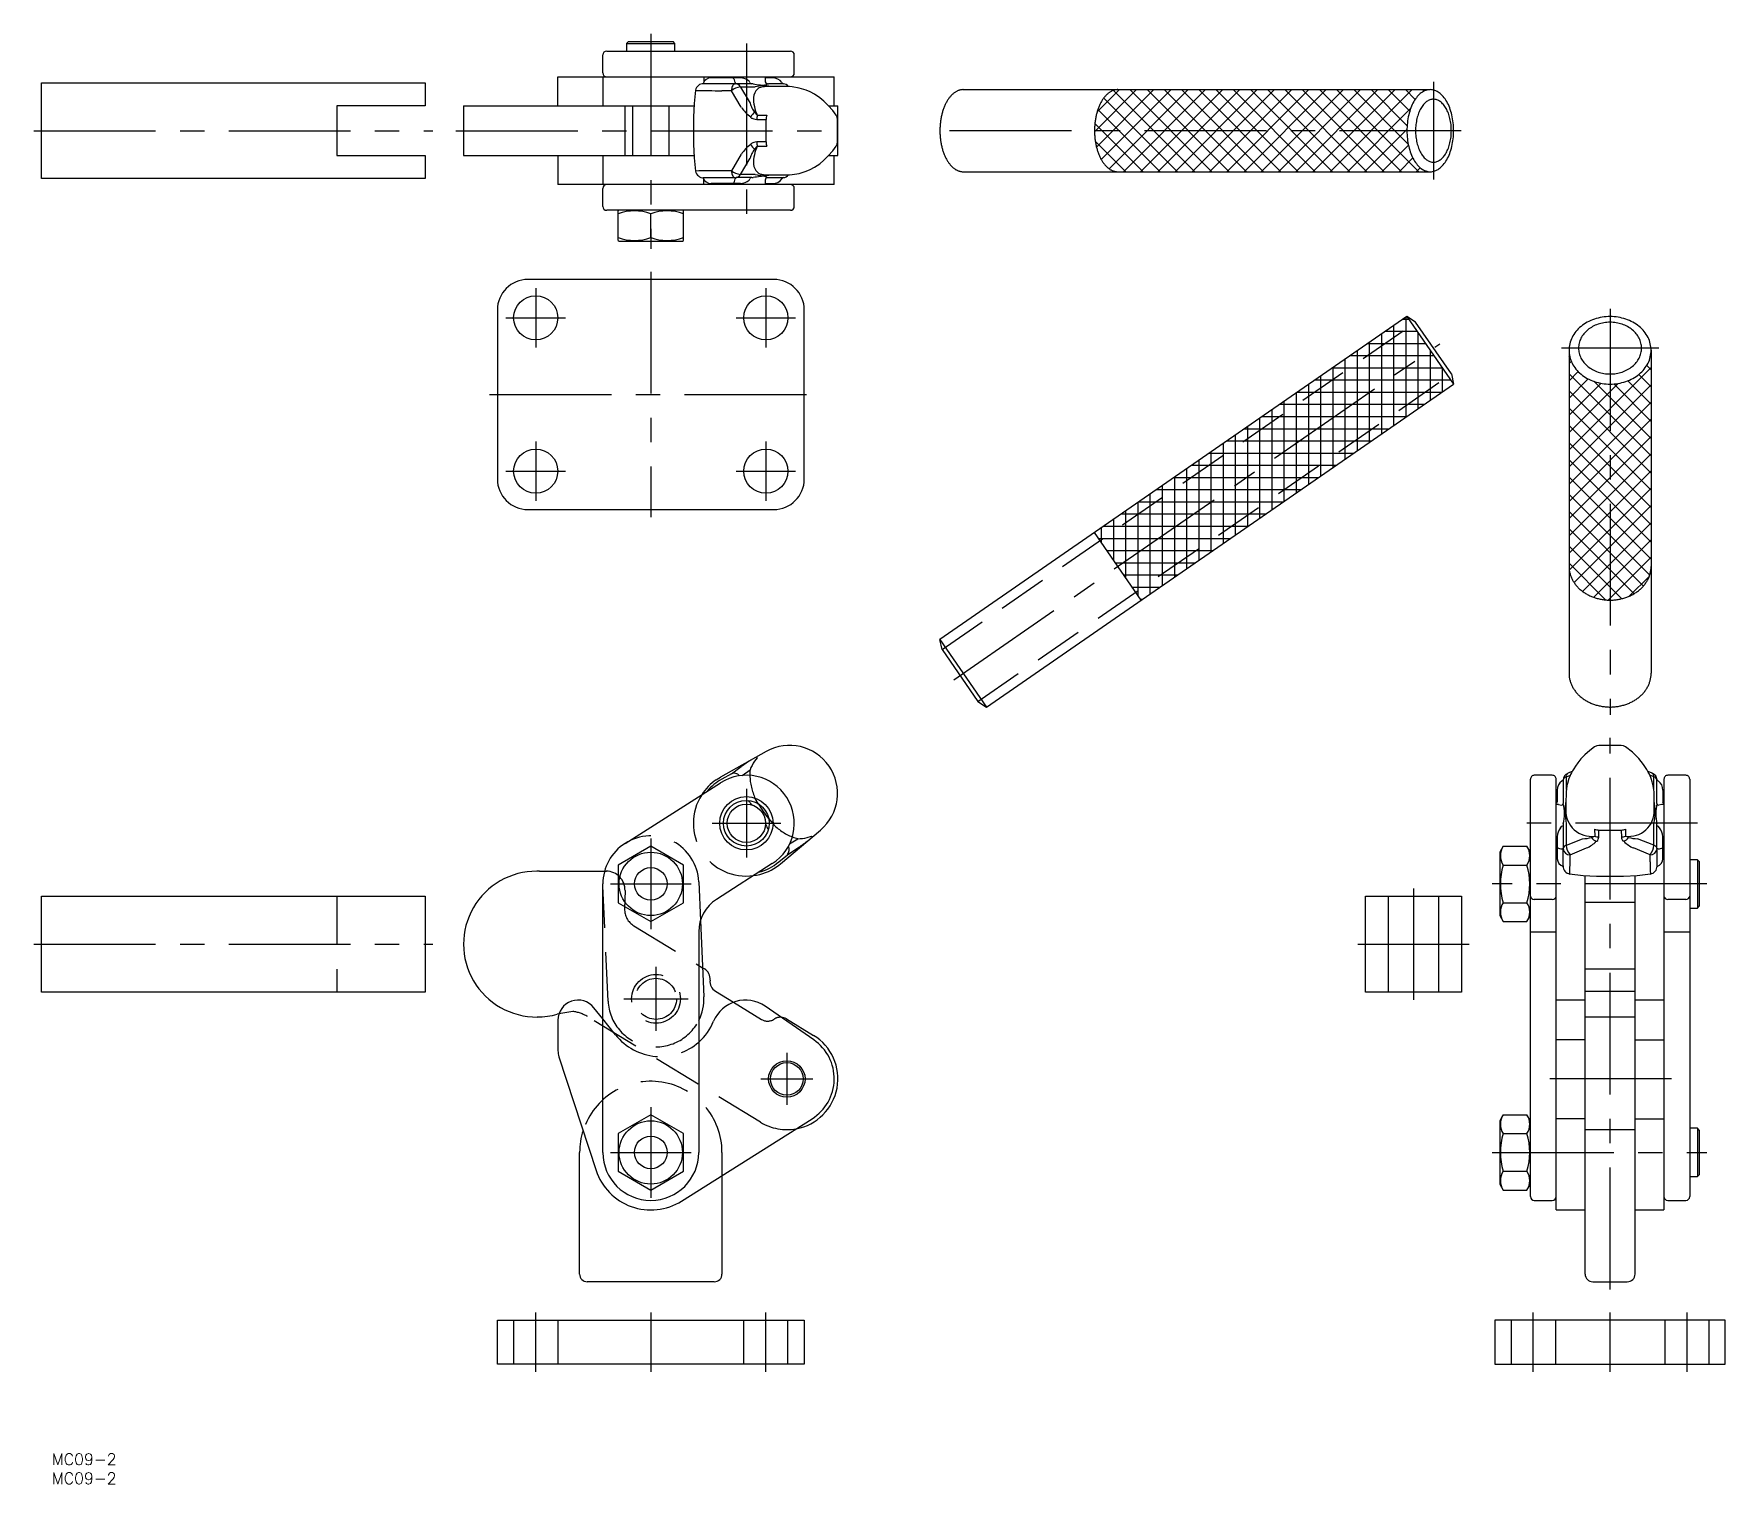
# Model space of a CAD drawing. Extents: x -161 to 280, y -53 to 325.
import ezdxf

# ---------------------------------------------------------------- set-up
doc = ezdxf.new("R2010")
doc.units = 0
doc.linetypes.add('CENTER', pattern=[50.8, 31.75, -6.35, 6.35, -6.35])
doc.linetypes.add('DASHED', pattern=[19.05, 12.7, -6.35])
doc.layers.get('0').update_dxf_attribs({"linetype": 'CONTINUOUS'})
doc.layers.add('CENTER', color=1, linetype='CENTER')
doc.styles.get("Standard").update_dxf_attribs({"font": 'txt.shx', "height": 3, "bigfont": 'bigfont.shx'})

msp = doc.modelspace()

# ---------------------------------------------------------------- texts
at = {"color": 7, "linetype": 'CONTINUOUS'}
for p in [(-156.09, -47.76), (-156.09, -52.76)]:
    msp.add_text('MC09-2', height=3, dxfattribs=at).set_placement(p)

# ---------------------------------------------------------------- linework, layer by layer
at = {"color": 7, "linetype": 'CONTINUOUS'}
for p, q in [((-5.8, 323.25), (-6.3, 322.75)), ((-6.3, 322.75), (6.3, 322.75)), ((-6.3, 322.75), (-6.3, 320.75)), ((-5.8, 323.25), (5.8, 323.25)), ((6.3, 322.75), (5.8, 323.25)), ((6.3, 320.75), (6.3, 322.75)), ((-12.5, 315.05), (-12.5, 319.75)), ((-11.5, 320.75), (36.4, 320.75)), ((37.4, 315.05), (37.4, 319.75)), ((-24.2, 314.05), (47.8, 314.05)), ((-24.2, 306.5), (-24.2, 314.05)), ((-12.5, 314.05), (-12.5, 306.5)), ((13.84, 314.05), (13.84, 312.73)), ((23.34, 313.75), (15.71, 313.75)), ((29.9, 312.68), (29.9, 314.05)), ((31.72, 313.75), (29.9, 313.75)), ((47.8, 306.5), (47.8, 314.05)), ((-158.8, 312.5), (-58.8, 312.5)), ((-158.8, 287.5), (-158.8, 312.5)), ((-58.8, 312.5), (-58.8, 306.5)), ((21.98, 312.25), (13.62, 312.25)), ((21.01, 310.42), (18.48, 310.42)), ((23.59, 306.11), (21.01, 310.42)), ((22.13, 312.24), (22.24, 312.23)), ((26.33, 312.23), (22.24, 312.23)), ((27.23, 311.39), (23.33, 311.39)), ((23.33, 311.39), (25.86, 307.15)), ((30.45, 312.23), (30.66, 312.23)), ((34.54, 312.23), (30.66, 312.23)), ((81.43, 310.7), (203.14, 310.7)), ((-58.8, 306.5), (-81.8, 306.5)), ((-81.8, 306.5), (-81.8, 293.5)), ((-48.8, 306.5), (11.24, 306.5)), ((-48.8, 306.5), (-48.8, 293.5)), ((-6.72, 293.5), (-6.72, 306.5)), ((-4.76, 306.5), (-4.76, 293.5)), ((4.76, 293.5), (4.76, 306.5)), ((27.75, 304.01), (27.02, 304.81)), ((46.35, 306.5), (48.75, 306.5)), ((48.75, 293.5), (48.75, 306.5)), ((11.1, 303.5), (11.1, 296.5)), ((26.08, 303.4), (26.09, 303.6)), ((27.6, 302.94), (30.07, 302.93)), ((27.75, 304.01), (30.24, 304.02)), ((30.07, 297.07), (30.07, 302.93)), ((48.67, 297.09), (48.67, 302.91)), ((26.08, 296.6), (26.09, 296.4)), ((27.75, 295.99), (27.02, 295.19)), ((30.07, 297.07), (27.6, 297.06)), ((27.75, 295.99), (30.24, 295.98)), ((-81.8, 293.5), (-58.8, 293.5)), ((-58.8, 293.5), (-58.8, 287.5)), ((-48.8, 293.5), (11.24, 293.5)), ((-24.2, 293.5), (-24.2, 285.95)), ((-12.5, 293.5), (-12.5, 285.95)), ((23.59, 293.89), (21.01, 289.58)), ((23.33, 288.61), (25.86, 292.85)), ((46.35, 293.5), (48.75, 293.5)), ((47.8, 285.95), (47.8, 293.5)), ((-58.8, 287.5), (-158.8, 287.5)), ((21.98, 287.75), (13.61, 287.75)), ((13.84, 285.95), (13.84, 287.27)), ((21.01, 289.58), (18.48, 289.58)), ((22.13, 287.76), (22.24, 287.77)), ((26.33, 287.77), (22.24, 287.77)), ((27.23, 288.61), (23.33, 288.61)), ((29.9, 285.95), (29.9, 287.32)), ((30.45, 287.77), (30.66, 287.77)), ((30.66, 287.77), (34.54, 287.77)), ((81.43, 289.3), (203.14, 289.3)), ((47.8, 285.95), (-24.2, 285.95)), ((-12.5, 280.25), (-12.5, 284.95)), ((23.34, 286.25), (15.71, 286.25)), ((29.9, 286.25), (31.72, 286.25)), ((37.4, 280.25), (37.4, 284.95)), ((36.4, 279.25), (-11.5, 279.25)), ((-8.25, 279.25), (-8.5, 279.11)), ((-8.5, 271.39), (-8.5, 279.11)), ((0, 272.15), (0, 278.35)), ((8.5, 279.11), (8.25, 279.25)), ((8.5, 271.39), (8.5, 279.11)), ((-8.5, 271.39), (-8.25, 271.25)), ((-8.25, 271.25), (8.25, 271.25)), ((8.25, 271.25), (8.5, 271.39)), ((32, 261.25), (-32, 261.25)), ((-40, 253.25), (-40, 209.25)), ((40, 209.25), (40, 253.25)), ((197.06, 251.56), (75.34, 167.39)), ((199.31, 250.08), (197.06, 251.56)), ((197.06, 251.56), (209.23, 233.96)), ((208.64, 236.59), (199.31, 250.08)), ((239.3, 242.76), (239.3, 158.59)), ((260.7, 242.76), (260.7, 158.59)), ((87.52, 149.79), (209.23, 233.96)), ((208.64, 236.59), (209.23, 233.96)), ((-32, 201.25), (32, 201.25)), ((127.81, 177.66), (115.64, 195.26)), ((75.94, 164.76), (75.34, 167.39)), ((75.34, 167.39), (87.52, 149.79)), ((75.94, 164.76), (85.26, 151.27)), ((85.26, 151.27), (87.52, 149.79)), ((30.07, 138.2), (18.16, 131.54)), ((252.89, 139.79), (247.11, 139.79)), ((21.01, 132.4), (18.48, 130.98)), ((21.01, 132.4), (23.59, 134.29)), ((23.82, 131.95), (25.86, 133.45)), ((26.08, 135.97), (26.09, 135.97)), ((27.75, 136.55), (27.02, 135.65)), ((240.11, 133), (238.99, 132.51)), ((261.01, 132.51), (259.89, 133)), ((-6.7, 114.25), (18.2, 130.05)), ((17.05, 130.85), (17.7, 131.27)), ((17.7, 131.27), (18.16, 131.54)), ((229.25, 22.2), (229.25, 130.97)), ((234.95, 132), (230.25, 132)), ((235.95, 18.7), (235.95, 130.97)), ((236.25, 128.11), (236.25, 125.29)), ((237.77, 130.81), (237.77, 124.89)), ((238.61, 131.6), (239.65, 132.06)), ((238.61, 128.33), (238.61, 131.6)), ((261.39, 131.6), (260.35, 132.06)), ((261.39, 128.33), (261.39, 131.6)), ((262.23, 124.89), (262.23, 130.81)), ((263.75, 128.11), (263.75, 125.29)), ((264.05, 130.97), (264.05, 18.7)), ((269.75, 132), (265.05, 132)), ((270.75, 130.97), (270.75, 22.2)), ((25.8, 124.97), (25.49, 125.42)), ((25.8, 124.97), (26.02, 124.67)), ((28.09, 124.47), (27.23, 125.96)), ((236.25, 125.29), (236.23, 125.12)), ((236.54, 124.36), (237.3, 124.21)), ((263.46, 124.36), (262.7, 124.21)), ((263.75, 125.29), (263.77, 125.12)), ((30.65, 120.75), (31.77, 119.4)), ((238.61, 113.77), (238.61, 119.4)), ((261.39, 113.77), (261.39, 119.4)), ((30.13, 118.72), (30.34, 118.41)), ((30.65, 117.97), (30.34, 118.41)), ((33.79, 108.95), (44.22, 117.73)), ((36.17, 114.1), (38.29, 115.47)), ((40.76, 115.78), (41.86, 116.15)), ((236.25, 116), (236.25, 110.26)), ((237.11, 118.3), (237.47, 118.72)), ((237.77, 118.94), (237.77, 112.94)), ((238.61, 113.77), (242.85, 115.47)), ((245.19, 115.78), (245.99, 116.15)), ((245.98, 117.99), (245.99, 116.15)), ((246.4, 114.8), (246.6, 114.79)), ((247.06, 115.91), (247.07, 117.73)), ((247.07, 117.73), (252.93, 117.73)), ((252.93, 117.73), (252.94, 115.91)), ((253.6, 114.8), (253.4, 114.79)), ((254.02, 117.99), (254.01, 116.15)), ((254.81, 115.78), (254.01, 116.15)), ((261.39, 113.77), (257.15, 115.47)), ((262.23, 112.94), (262.23, 118.94)), ((262.89, 118.3), (262.53, 118.72)), ((263.75, 110.26), (263.75, 116)), ((0, 113.51), (-8.5, 108.61)), ((8.5, 108.61), (0, 113.51)), ((33.38, 109.44), (35.6, 111.31)), ((35.6, 111.31), (38.28, 113.05)), ((222.15, 113.51), (221.25, 111.95)), ((221.25, 111.95), (221.25, 95.45)), ((222.15, 113.51), (228.35, 113.51)), ((229.25, 111.95), (228.35, 113.51)), ((237.75, 108.24), (237.75, 112.83)), ((239.58, 111.31), (243.89, 113.05)), ((239.58, 109.44), (239.58, 111.31)), ((260.42, 111.31), (256.11, 113.05)), ((260.42, 109.44), (260.42, 111.31)), ((262.25, 108.34), (262.25, 112.83)), ((-29.05, 107), (-12.04, 107.05)), ((-8.5, 108.61), (-8.5, 98.79)), ((8.5, 98.79), (8.5, 108.61)), ((31.65, 108.98), (17.1, 99.65)), ((32.75, 108.15), (33.37, 108.6)), ((33.37, 108.6), (33.79, 108.95)), ((222.15, 108.61), (228.35, 108.61)), ((243.5, 2), (243.5, 105.88)), ((256.5, 2), (256.5, 105.88)), ((272.75, 110), (270.75, 110)), ((272.75, 110), (272.75, 97.4)), ((273.25, 109.5), (272.75, 110)), ((273.25, 109.5), (273.25, 97.9)), ((-12.5, 33.7), (-12.5, 103.7)), ((246.5, 105.7), (253.5, 105.7)), ((-158.8, 100.5), (-58.8, 100.5)), ((-158.8, 75.5), (-158.8, 100.5)), ((-58.8, 100.5), (-58.8, 75.5)), ((-8.5, 98.79), (0, 93.89)), ((0, 93.89), (8.5, 98.79)), ((186.25, 75.5), (186.25, 100.5)), ((186.25, 100.5), (211.25, 100.5)), ((192.25, 75.5), (192.25, 100.5)), ((205.25, 100.5), (205.25, 75.5)), ((211.25, 100.5), (211.25, 75.5)), ((222.15, 98.79), (228.35, 98.79)), ((234.95, 99.65), (230.25, 99.65)), ((243.5, 98.94), (256.5, 98.94)), ((269.75, 99.65), (265.05, 99.65)), ((270.75, 97.4), (272.75, 97.4)), ((272.75, 97.4), (273.25, 97.9)), ((12.94, 94.17), (13.84, 74.29)), ((221.25, 95.45), (222.15, 93.89)), ((222.15, 93.89), (228.35, 93.89)), ((228.35, 93.89), (229.25, 95.45)), ((12.5, 91.23), (12.5, 33.7)), ((229.25, 91.23), (235.95, 91.23)), ((264.05, 91.23), (270.75, 91.23)), ((13.5, 81.84), (14.01, 81.53)), ((243.5, 81.53), (256.5, 81.53)), ((-58.8, 75.5), (-158.8, 75.5)), ((16.85, 75.7), (21.54, 72.84)), ((211.25, 75.5), (186.25, 75.5)), ((243.5, 75.7), (256.5, 75.7)), ((-12.5, 68.49), (-14.85, 71.43)), ((42.5, 63.02), (29.79, 71.8)), ((243.5, 73.4), (235.95, 73.4)), ((264.05, 73.4), (256.5, 73.4)), ((-23.94, 69.79), (-24.37, 69.71)), ((-24.2, 68.15), (-24.2, 60.2)), ((35.36, 68.51), (42.4, 64.21)), ((256.5, 68.95), (243.5, 68.95)), ((243.5, 63.02), (235.95, 63.02)), ((256.5, 63.02), (264.05, 63.02)), ((-23.95, 58.64), (-14.26, 29.03)), ((0, 43.51), (-8.5, 38.61)), ((8.5, 38.61), (0, 43.51)), ((8, 21.01), (42.06, 42.5)), ((222.15, 43.51), (221.25, 41.95)), ((221.25, 41.95), (221.25, 25.45)), ((222.15, 43.51), (228.35, 43.51)), ((229.25, 41.95), (228.35, 43.51)), ((243.5, 42.5), (235.95, 42.5)), ((256.5, 42.5), (264.05, 42.5)), ((272.75, 40), (270.75, 40)), ((272.75, 40), (272.75, 27.4)), ((273.25, 39.5), (272.75, 40)), ((-8.5, 38.61), (-8.5, 28.79)), ((8.5, 28.79), (8.5, 38.61)), ((222.15, 38.61), (228.35, 38.61)), ((243.5, 39.65), (256.5, 39.65)), ((273.25, 39.5), (273.25, 27.9)), ((-18.55, 2), (-18.55, 33.7)), ((-8.5, 28.79), (0, 23.89)), ((0, 23.89), (8.5, 28.79)), ((18.55, 27.67), (18.55, 2)), ((222.15, 28.79), (228.35, 28.79)), ((270.75, 27.4), (272.75, 27.4)), ((272.75, 27.4), (273.25, 27.9)), ((221.25, 25.45), (222.15, 23.89)), ((222.15, 23.89), (228.35, 23.89)), ((228.35, 23.89), (229.25, 25.45)), ((230.25, 21.2), (234.95, 21.2)), ((235.95, 18.7), (243.5, 18.7)), ((256.5, 18.7), (264.05, 18.7)), ((265.05, 21.2), (269.75, 21.2)), ((16.55, 0), (-16.55, 0)), ((245.5, 0), (254.5, 0)), ((-40, -10), (40, -10)), ((-40, -21.5), (-40, -10)), ((40, -10), (40, -21.5)), ((220, -10), (220, -21.5)), ((280, -10), (220, -10)), ((280, -21.5), (280, -10)), ((40, -21.5), (-40, -21.5)), ((220, -21.5), (280, -21.5))]:
    msp.add_line(p, q, dxfattribs=at)
at = {"color": 3, "linetype": 'CONTINUOUS'}
for p, q in [((115.64, 299.74), (126.6, 310.7)), ((116.14, 295.75), (131.09, 310.7)), ((116.31, 304.9), (122.11, 310.7)), ((117.38, 292.5), (135.59, 310.7)), ((119.45, 290.08), (140.08, 310.7)), ((141.75, 289.3), (120.55, 310.5)), ((123.17, 289.3), (144.57, 310.7)), ((146.24, 289.3), (124.84, 310.7)), ((127.66, 289.3), (149.06, 310.7)), ((150.73, 289.3), (129.33, 310.7)), ((132.15, 289.3), (153.55, 310.7)), ((155.22, 289.3), (133.82, 310.7)), ((136.64, 289.3), (158.04, 310.7)), ((159.71, 289.3), (138.31, 310.7)), ((141.13, 289.3), (162.53, 310.7)), ((164.2, 289.3), (142.8, 310.7)), ((145.62, 289.3), (167.02, 310.7)), ((168.69, 289.3), (147.29, 310.7)), ((150.11, 289.3), (171.51, 310.7)), ((173.18, 289.3), (151.78, 310.7)), ((154.6, 289.3), (176, 310.7)), ((177.67, 289.3), (156.27, 310.7)), ((159.09, 289.3), (180.49, 310.7)), ((182.16, 289.3), (160.76, 310.7)), ((163.58, 289.3), (184.98, 310.7)), ((186.65, 289.3), (165.25, 310.7)), ((168.07, 289.3), (189.47, 310.7)), ((191.14, 289.3), (169.74, 310.7)), ((172.56, 289.3), (193.96, 310.7)), ((195.63, 289.3), (174.23, 310.7)), ((177.05, 289.3), (198.45, 310.7)), ((200.12, 289.3), (178.72, 310.7)), ((197.39, 296.53), (183.21, 310.7)), ((197.1, 301.3), (187.7, 310.7)), ((197.79, 305.1), (192.19, 310.7)), ((199.21, 308.17), (196.68, 310.7)), ((201.55, 310.33), (201.17, 310.7)), ((202.93, 310.69), (202.94, 310.7)), ((132.77, 289.3), (116.52, 305.55)), ((137.26, 289.3), (118.04, 308.52)), ((181.54, 289.3), (198.02, 305.79)), ((128.28, 289.3), (115.73, 301.85)), ((186.03, 289.3), (197.06, 300.33)), ((123.79, 289.3), (115.84, 297.25)), ((190.52, 289.3), (197.45, 296.23)), ((195.01, 289.3), (198.6, 292.89)), ((199.5, 289.3), (200.53, 290.33)), ((196.85, 225.4), (196.85, 251.42)), ((190.5, 221.01), (190.5, 247.03)), ((199.76, 247.65), (191.4, 247.65)), ((193.67, 223.2), (193.67, 249.22)), ((197.57, 250.82), (195.99, 250.82)), ((200.02, 227.6), (200.02, 247.27)), ((184.15, 216.62), (184.15, 242.64)), ((201.96, 244.47), (186.81, 244.47)), ((187.32, 218.81), (187.32, 244.83)), ((203.2, 229.79), (203.2, 242.68)), ((260.7, 242.74), (260.7, 242.74)), ((206.35, 238.12), (177.63, 238.12)), ((177.8, 212.23), (177.8, 238.24)), ((180.97, 214.42), (180.97, 240.44)), ((204.15, 241.3), (182.22, 241.3)), ((206.37, 231.99), (206.37, 238.09)), ((239.54, 240.9), (239.3, 241.14)), ((239.3, 239.3), (239.89, 239.89)), ((239.3, 216.85), (260.7, 238.25)), ((260.7, 237.7), (259.57, 238.83)), ((260.7, 242.19), (260.68, 242.21)), ((171.45, 207.83), (171.45, 233.85)), ((208.54, 234.95), (173.04, 234.95)), ((174.62, 210.03), (174.62, 236.05)), ((239.3, 234.81), (241.7, 237.21)), ((260.7, 215.25), (239.3, 236.65)), ((239.3, 230.32), (244.3, 235.32)), ((239.3, 225.83), (247.65, 234.18)), ((239.3, 221.34), (252.09, 234.13)), ((239.3, 212.36), (260.7, 233.76)), ((260.7, 219.74), (245.77, 234.68)), ((260.7, 224.23), (250.94, 233.99)), ((260.7, 228.72), (254.61, 234.82)), ((260.7, 233.21), (257.46, 236.45)), ((165.1, 203.44), (165.1, 229.46)), ((168.27, 205.64), (168.27, 231.66)), ((206.07, 231.77), (168.44, 231.77)), ((260.7, 210.76), (239.3, 232.16)), ((239.3, 207.87), (260.7, 229.27)), ((158.75, 199.05), (158.75, 225.07)), ((196.89, 225.42), (159.26, 225.42)), ((161.92, 201.25), (161.92, 227.27)), ((201.48, 228.6), (163.85, 228.6)), ((260.7, 206.27), (239.3, 227.67)), ((152.4, 194.66), (152.4, 220.68)), ((192.3, 222.25), (154.67, 222.25)), ((155.57, 196.86), (155.57, 222.88)), ((239.3, 203.38), (260.7, 224.78)), ((260.7, 201.78), (239.3, 223.18)), ((146.05, 190.27), (146.05, 216.29)), ((149.22, 192.47), (149.22, 218.48)), ((187.7, 219.07), (150.08, 219.07)), ((239.3, 198.89), (260.7, 220.29)), ((260.7, 197.29), (239.3, 218.69)), ((139.7, 185.88), (139.7, 211.9)), ((178.52, 212.72), (140.9, 212.72)), ((142.87, 188.07), (142.87, 214.09)), ((183.11, 215.9), (145.49, 215.9)), ((239.3, 194.4), (260.7, 215.8)), ((260.7, 192.8), (239.3, 214.2)), ((133.35, 181.49), (133.35, 207.51)), ((173.93, 209.55), (136.31, 209.55)), ((136.53, 183.68), (136.53, 209.7)), ((239.3, 189.91), (260.7, 211.31)), ((260.7, 188.31), (239.3, 209.71)), ((127, 178.83), (127, 203.11)), ((164.75, 203.2), (127.12, 203.2)), ((130.17, 179.29), (130.17, 205.31)), ((169.34, 206.37), (131.71, 206.37)), ((260.34, 184.19), (239.3, 205.22)), ((239.37, 185.48), (260.7, 206.82)), ((120.65, 188.01), (120.65, 198.72)), ((160.16, 200.02), (122.53, 200.02)), ((123.83, 183.42), (123.83, 200.92)), ((258.7, 181.33), (239.3, 200.73)), ((240.61, 182.24), (260.7, 202.33)), ((117.47, 192.6), (117.47, 196.53)), ((155.57, 196.85), (117.94, 196.85)), ((256.24, 179.31), (239.3, 196.24)), ((242.81, 179.94), (260.7, 197.84)), ((150.97, 193.67), (116.73, 193.67)), ((146.38, 190.5), (118.93, 190.5)), ((253.03, 178.02), (239.3, 191.75)), ((245.74, 178.39), (260.7, 193.35)), ((141.79, 187.32), (121.12, 187.32)), ((248.85, 177.71), (239.3, 187.26)), ((249.51, 177.67), (260.7, 188.86)), ((137.2, 184.15), (123.32, 184.15)), ((132.61, 180.97), (125.52, 180.97)), ((255.02, 178.68), (260.24, 183.91)), ((128.02, 177.8), (127.71, 177.8))]:
    msp.add_line(p, q, dxfattribs=at)
at = {"color": 3, "linetype": 'DASHED'}
for p, q in [((75.94, 164.76), (199.31, 250.08)), ((85.26, 151.27), (208.64, 236.59)), ((-12.04, 107.05), (-11.59, 107.05)), ((-12.49, 103.14), (-12.5, 103.7)), ((-11.14, 73.17), (-12.49, 103.14)), ((-6.72, 101.93), (-6.83, 97.17)), ((12.49, 104.26), (12.94, 94.17)), ((-81.8, 100.5), (-81.8, 75.5)), ((-4.44, 92.78), (13.5, 81.84)), ((21.54, 72.84), (28.88, 68.36)), ((-20.33, 70.46), (-23.94, 69.79)), ((28.6, 41.59), (-16.49, 69.09)), ((-9.18, 64.33), (-12.5, 68.49)), ((18.55, 33.7), (18.55, 27.67)), ((-35.75, -10), (-35.75, -21.5)), ((-24.25, -10), (-24.25, -21.5)), ((24.25, -21.5), (24.25, -10)), ((35.75, -21.5), (35.75, -10)), ((224.25, -10), (224.25, -21.5)), ((235.75, -10), (235.75, -21.5)), ((264.25, -10), (264.25, -21.5)), ((275.75, -10), (275.75, -21.5))]:
    msp.add_line(p, q, dxfattribs=at)
msp.add_line((40.73, 114.8), (40.73, 114.79))
at = {"color": 7, "linetype": 'CONTINUOUS', "flags": 128}
for points in [[(11.65, 310.58), (11.27, 307.05), (11.1, 303.5)], [(48.3, 304.03), (47.45, 305.23), (46.26, 306.59), (45.08, 307.72), (44.01, 308.6), (42.7, 309.48), (41.57, 310.09), (40.46, 310.58), (38.7, 311.12), (36.83, 311.44), (36.17, 311.48), (35.31, 311.5), (34.24, 311.5), (32.96, 311.5), (31.48, 311.5), (29.76, 311.5)], [(29.9, 312.7), (29.91, 312.61), (29.91, 312.58)], [(48.67, 302.91), (48.58, 303.49), (48.33, 304.03)], [(11.1, 296.5), (11.27, 292.95), (11.65, 289.42)], [(29.76, 288.5), (31.48, 288.5), (32.96, 288.5), (34.24, 288.5), (35.31, 288.5), (36.17, 288.52), (36.83, 288.56), (38.7, 288.88), (40.46, 289.42), (41.57, 289.91), (42.7, 290.52), (44.01, 291.4), (45.08, 292.28), (46.26, 293.41), (47.45, 294.77), (48.3, 295.97)], [(48.33, 295.97), (48.58, 296.51), (48.67, 297.09)], [(29.91, 287.42), (29.91, 287.39), (29.9, 287.3)], [(245.96, 139.41), (244.73, 138.49), (243.45, 137.35), (242.4, 136.25), (241.58, 135.26), (240.96, 134.4), (240.52, 133.71), (240.18, 133.12), (239.93, 132.66), (239.7, 132.18), (239.48, 131.68), (239.28, 131.16), (238.88, 129.88), (238.81, 129.57), (238.74, 129.26), (238.62, 128.48), (238.56, 127.66), (238.53, 126.68), (238.51, 125.57), (238.5, 124.3), (238.5, 122.95)], [(247.11, 139.79), (246.51, 139.7), (245.97, 139.43)], [(254.03, 139.43), (253.49, 139.7), (252.89, 139.79)], [(261.5, 122.86), (261.5, 123.86), (261.5, 124.73), (261.5, 125.49), (261.5, 126.13), (261.5, 126.67), (261.49, 127.09), (261.48, 127.32), (261.47, 127.58), (261.41, 128.28), (261.26, 129.23), (261, 130.31), (260.71, 131.19), (260.43, 131.89), (260.24, 132.3), (259.97, 132.85), (259.58, 133.55), (258.73, 134.84), (257.5, 136.36), (255.84, 138.01), (254.04, 139.4)], [(236.23, 125.12), (236.04, 124.71), (235.95, 124.64)], [(264.05, 124.67), (263.89, 124.84), (263.77, 125.12)], [(239.42, 106.28), (242.95, 105.92), (246.5, 105.7)], [(253.5, 105.7), (257.05, 105.92), (260.58, 106.28)]]:
    msp.add_lwpolyline(points, dxfattribs=at)
at = {"color": 7, "linetype": 'CONTINUOUS'}
for points in [[(81.43, 310.7, 0), (81.28, 310.7, 0), (81.13, 310.69, 0), (80.98, 310.67, 0), (80.83, 310.65, 0), (80.69, 310.62, 0), (80.54, 310.58, 0), (80.39, 310.54, 0), (80.24, 310.49, 0), (80.1, 310.44, 0), (79.95, 310.38, 0), (79.81, 310.31, 0), (79.66, 310.24, 0), (79.52, 310.16, 0), (79.38, 310.07, 0), (79.24, 309.98, 0), (79.1, 309.89, 0), (78.96, 309.78, 0), (78.83, 309.67, 0), (78.69, 309.56, 0), (78.56, 309.44, 0), (78.43, 309.31, 0), (78.3, 309.18, 0), (78.17, 309.04, 0), (78.05, 308.9, 0), (77.93, 308.75, 0), (77.81, 308.59, 0), (77.69, 308.44, 0), (77.57, 308.27, 0), (77.46, 308.1, 0), (77.34, 307.93, 0), (77.23, 307.75, 0), (77.13, 307.57, 0), (77.02, 307.38, 0), (76.92, 307.19, 0), (76.82, 306.99, 0), (76.73, 306.79, 0), (76.63, 306.58, 0), (76.54, 306.37, 0), (76.46, 306.16, 0), (76.37, 305.94, 0), (76.29, 305.72, 0), (76.21, 305.5, 0), (76.14, 305.27, 0), (76.06, 305.04, 0), (75.99, 304.81, 0), (75.93, 304.57, 0), (75.87, 304.34, 0), (75.81, 304.1, 0), (75.75, 303.85, 0), (75.7, 303.61, 0), (75.65, 303.36, 0), (75.61, 303.11, 0), (75.57, 302.85, 0), (75.53, 302.6, 0), (75.49, 302.34, 0), (75.46, 302.09, 0), (75.43, 301.83, 0), (75.41, 301.57, 0), (75.39, 301.31, 0), (75.37, 301.05, 0), (75.36, 300.79, 0), (75.35, 300.52, 0), (75.35, 300.26, 0), (75.34, 300, 0), (75.35, 299.74, 0), (75.35, 299.48, 0), (75.36, 299.21, 0), (75.37, 298.95, 0), (75.39, 298.69, 0), (75.41, 298.43, 0), (75.43, 298.17, 0), (75.46, 297.91, 0), (75.49, 297.66, 0), (75.53, 297.4, 0), (75.57, 297.15, 0), (75.61, 296.89, 0), (75.65, 296.64, 0), (75.7, 296.39, 0), (75.75, 296.15, 0), (75.81, 295.9, 0), (75.87, 295.66, 0), (75.93, 295.43, 0), (75.99, 295.19, 0), (76.06, 294.96, 0), (76.14, 294.73, 0), (76.21, 294.5, 0), (76.29, 294.28, 0), (76.37, 294.06, 0), (76.46, 293.84, 0), (76.54, 293.63, 0), (76.63, 293.42, 0), (76.73, 293.21, 0), (76.82, 293.01, 0), (76.92, 292.81, 0), (77.02, 292.62, 0), (77.13, 292.43, 0), (77.23, 292.25, 0), (77.34, 292.07, 0), (77.46, 291.9, 0), (77.57, 291.73, 0), (77.69, 291.56, 0), (77.81, 291.41, 0), (77.93, 291.25, 0), (78.05, 291.1, 0), (78.17, 290.96, 0), (78.3, 290.82, 0), (78.43, 290.69, 0), (78.56, 290.56, 0), (78.69, 290.44, 0), (78.83, 290.33, 0), (78.96, 290.22, 0), (79.1, 290.11, 0), (79.24, 290.02, 0), (79.38, 289.93, 0), (79.52, 289.84, 0), (79.66, 289.76, 0), (79.81, 289.69, 0), (79.95, 289.62, 0), (80.1, 289.56, 0), (80.24, 289.51, 0), (80.39, 289.46, 0), (80.54, 289.42, 0), (80.69, 289.38, 0), (80.83, 289.35, 0), (80.98, 289.33, 0), (81.13, 289.31, 0), (81.28, 289.3, 0), (81.43, 289.3, 0)], [(121.72, 310.7, 0), (121.58, 310.7, 0), (121.43, 310.69, 0), (121.28, 310.67, 0), (121.13, 310.65, 0), (120.98, 310.62, 0), (120.83, 310.58, 0), (120.68, 310.54, 0), (120.54, 310.49, 0), (120.39, 310.44, 0), (120.25, 310.38, 0), (120.1, 310.31, 0), (119.96, 310.24, 0), (119.82, 310.16, 0), (119.67, 310.07, 0), (119.53, 309.98, 0), (119.4, 309.89, 0), (119.26, 309.78, 0), (119.12, 309.67, 0), (118.99, 309.56, 0), (118.86, 309.44, 0), (118.72, 309.31, 0), (118.6, 309.18, 0), (118.47, 309.04, 0), (118.34, 308.9, 0), (118.22, 308.75, 0), (118.1, 308.59, 0), (117.98, 308.44, 0), (117.86, 308.27, 0), (117.75, 308.1, 0), (117.64, 307.93, 0), (117.53, 307.75, 0), (117.42, 307.57, 0), (117.32, 307.38, 0), (117.22, 307.19, 0), (117.12, 306.99, 0), (117.02, 306.79, 0), (116.93, 306.58, 0), (116.84, 306.37, 0), (116.75, 306.16, 0), (116.66, 305.94, 0), (116.58, 305.72, 0), (116.5, 305.5, 0), (116.43, 305.27, 0), (116.36, 305.04, 0), (116.29, 304.81, 0), (116.22, 304.57, 0), (116.16, 304.34, 0), (116.1, 304.1, 0), (116.05, 303.85, 0), (116, 303.61, 0), (115.95, 303.36, 0), (115.9, 303.11, 0), (115.86, 302.85, 0), (115.82, 302.6, 0), (115.79, 302.34, 0), (115.76, 302.09, 0), (115.73, 301.83, 0), (115.7, 301.57, 0), (115.69, 301.31, 0), (115.67, 301.05, 0), (115.66, 300.79, 0), (115.65, 300.52, 0), (115.64, 300.26, 0), (115.64, 300, 0), (115.64, 299.74, 0), (115.65, 299.48, 0), (115.66, 299.21, 0), (115.67, 298.95, 0), (115.69, 298.69, 0), (115.7, 298.43, 0), (115.73, 298.17, 0), (115.76, 297.91, 0), (115.79, 297.66, 0), (115.82, 297.4, 0), (115.86, 297.15, 0), (115.9, 296.89, 0), (115.95, 296.64, 0), (116, 296.39, 0), (116.05, 296.15, 0), (116.1, 295.9, 0), (116.16, 295.66, 0), (116.22, 295.43, 0), (116.29, 295.19, 0), (116.36, 294.96, 0), (116.43, 294.73, 0), (116.5, 294.5, 0), (116.58, 294.28, 0), (116.66, 294.06, 0), (116.75, 293.84, 0), (116.84, 293.63, 0), (116.93, 293.42, 0), (117.02, 293.21, 0), (117.12, 293.01, 0), (117.22, 292.81, 0), (117.32, 292.62, 0), (117.42, 292.43, 0), (117.53, 292.25, 0), (117.64, 292.07, 0), (117.75, 291.9, 0), (117.86, 291.73, 0), (117.98, 291.56, 0), (118.1, 291.41, 0), (118.22, 291.25, 0), (118.34, 291.1, 0), (118.47, 290.96, 0), (118.6, 290.82, 0), (118.72, 290.69, 0), (118.86, 290.56, 0), (118.99, 290.44, 0), (119.12, 290.33, 0), (119.26, 290.22, 0), (119.4, 290.11, 0), (119.53, 290.02, 0), (119.67, 289.93, 0), (119.82, 289.84, 0), (119.96, 289.76, 0), (120.1, 289.69, 0), (120.25, 289.62, 0), (120.39, 289.56, 0), (120.54, 289.51, 0), (120.68, 289.46, 0), (120.83, 289.42, 0), (120.98, 289.38, 0), (121.13, 289.35, 0), (121.28, 289.33, 0), (121.43, 289.31, 0), (121.58, 289.3, 0), (121.72, 289.3, 0)], [(203.14, 310.7, 0), (202.84, 310.69, 0), (202.55, 310.65, 0), (202.25, 310.58, 0), (201.96, 310.49, 0), (201.66, 310.38, 0), (201.38, 310.24, 0), (201.09, 310.07, 0), (200.81, 309.89, 0), (200.54, 309.67, 0), (200.27, 309.44, 0), (200.01, 309.18, 0), (199.76, 308.9, 0), (199.52, 308.59, 0), (199.28, 308.27, 0), (199.06, 307.93, 0), (198.84, 307.57, 0), (198.63, 307.19, 0), (198.44, 306.79, 0), (198.25, 306.37, 0), (198.08, 305.94, 0), (197.92, 305.5, 0), (197.78, 305.04, 0), (197.64, 304.57, 0), (197.52, 304.1, 0), (197.41, 303.61, 0), (197.32, 303.11, 0), (197.24, 302.6, 0), (197.17, 302.09, 0), (197.12, 301.57, 0), (197.09, 301.05, 0), (197.06, 300.52, 0), (197.06, 300, 0), (197.06, 299.48, 0), (197.09, 298.95, 0), (197.12, 298.43, 0), (197.17, 297.91, 0), (197.24, 297.4, 0), (197.32, 296.89, 0), (197.41, 296.39, 0), (197.52, 295.9, 0), (197.64, 295.43, 0), (197.78, 294.96, 0), (197.92, 294.5, 0), (198.08, 294.06, 0), (198.25, 293.63, 0), (198.44, 293.21, 0), (198.63, 292.81, 0), (198.84, 292.43, 0), (199.06, 292.07, 0), (199.28, 291.73, 0), (199.52, 291.41, 0), (199.76, 291.1, 0), (200.01, 290.82, 0), (200.27, 290.56, 0), (200.54, 290.33, 0), (200.81, 290.11, 0), (201.09, 289.93, 0), (201.38, 289.76, 0), (201.66, 289.62, 0), (201.96, 289.51, 0), (202.25, 289.42, 0), (202.55, 289.35, 0), (202.84, 289.31, 0), (203.14, 289.3, 0), (203.44, 289.31, 0), (203.74, 289.35, 0), (204.04, 289.42, 0), (204.33, 289.51, 0), (204.62, 289.62, 0), (204.91, 289.76, 0), (205.19, 289.93, 0), (205.47, 290.11, 0), (205.75, 290.33, 0), (206.01, 290.56, 0), (206.27, 290.82, 0), (206.52, 291.1, 0), (206.77, 291.41, 0), (207, 291.73, 0), (207.23, 292.07, 0), (207.45, 292.43, 0), (207.65, 292.81, 0), (207.85, 293.21, 0), (208.03, 293.63, 0), (208.2, 294.06, 0), (208.36, 294.5, 0), (208.51, 294.96, 0), (208.65, 295.43, 0), (208.77, 295.9, 0), (208.87, 296.39, 0), (208.97, 296.89, 0), (209.05, 297.4, 0), (209.11, 297.91, 0), (209.16, 298.43, 0), (209.2, 298.95, 0), (209.22, 299.48, 0), (209.23, 300, 0), (209.22, 300.52, 0), (209.2, 301.05, 0), (209.16, 301.57, 0), (209.11, 302.09, 0), (209.05, 302.6, 0), (208.97, 303.11, 0), (208.87, 303.61, 0), (208.77, 304.1, 0), (208.65, 304.57, 0), (208.51, 305.04, 0), (208.36, 305.5, 0), (208.2, 305.94, 0), (208.03, 306.37, 0), (207.85, 306.79, 0), (207.65, 307.19, 0), (207.45, 307.57, 0), (207.23, 307.93, 0), (207, 308.27, 0), (206.77, 308.59, 0), (206.52, 308.9, 0), (206.27, 309.18, 0), (206.01, 309.44, 0), (205.75, 309.67, 0), (205.47, 309.89, 0), (205.19, 310.07, 0), (204.91, 310.24, 0), (204.62, 310.38, 0), (204.33, 310.49, 0), (204.04, 310.58, 0), (203.74, 310.65, 0), (203.44, 310.69, 0), (203.14, 310.7, 0)], [(203.97, 308.2, 0), (203.75, 308.19, 0), (203.52, 308.16, 0), (203.29, 308.11, 0), (203.06, 308.04, 0), (202.84, 307.95, 0), (202.62, 307.85, 0), (202.4, 307.72, 0), (202.19, 307.58, 0), (201.98, 307.41, 0), (201.78, 307.23, 0), (201.58, 307.03, 0), (201.38, 306.82, 0), (201.19, 306.59, 0), (201.01, 306.34, 0), (200.84, 306.08, 0), (200.68, 305.8, 0), (200.52, 305.51, 0), (200.37, 305.2, 0), (200.23, 304.88, 0), (200.1, 304.56, 0), (199.97, 304.22, 0), (199.86, 303.87, 0), (199.76, 303.51, 0), (199.66, 303.14, 0), (199.58, 302.76, 0), (199.51, 302.38, 0), (199.45, 301.99, 0), (199.4, 301.6, 0), (199.36, 301.2, 0), (199.33, 300.8, 0), (199.31, 300.4, 0), (199.31, 300, 0), (199.31, 299.6, 0), (199.33, 299.2, 0), (199.36, 298.8, 0), (199.4, 298.4, 0), (199.45, 298.01, 0), (199.51, 297.62, 0), (199.58, 297.24, 0), (199.66, 296.86, 0), (199.76, 296.49, 0), (199.86, 296.13, 0), (199.97, 295.78, 0), (200.1, 295.44, 0), (200.23, 295.12, 0), (200.37, 294.8, 0), (200.52, 294.49, 0), (200.68, 294.2, 0), (200.84, 293.92, 0), (201.01, 293.66, 0), (201.19, 293.41, 0), (201.38, 293.18, 0), (201.58, 292.97, 0), (201.78, 292.77, 0), (201.98, 292.59, 0), (202.19, 292.42, 0), (202.4, 292.28, 0), (202.62, 292.15, 0), (202.84, 292.05, 0), (203.06, 291.96, 0), (203.29, 291.89, 0), (203.52, 291.84, 0), (203.75, 291.81, 0), (203.97, 291.8, 0), (204.2, 291.81, 0), (204.43, 291.84, 0), (204.66, 291.89, 0), (204.88, 291.96, 0), (205.11, 292.05, 0), (205.33, 292.15, 0), (205.54, 292.28, 0), (205.76, 292.42, 0), (205.97, 292.59, 0), (206.17, 292.77, 0), (206.37, 292.97, 0), (206.56, 293.18, 0), (206.75, 293.41, 0), (206.93, 293.66, 0), (207.11, 293.92, 0), (207.27, 294.2, 0), (207.43, 294.49, 0), (207.58, 294.8, 0), (207.72, 295.12, 0), (207.85, 295.44, 0), (207.97, 295.78, 0), (208.09, 296.13, 0), (208.19, 296.49, 0), (208.28, 296.86, 0), (208.37, 297.24, 0), (208.44, 297.62, 0), (208.5, 298.01, 0), (208.55, 298.4, 0), (208.59, 298.8, 0), (208.62, 299.2, 0), (208.63, 299.6, 0), (208.64, 300, 0), (208.63, 300.4, 0), (208.62, 300.8, 0), (208.59, 301.2, 0), (208.55, 301.6, 0), (208.5, 301.99, 0), (208.44, 302.38, 0), (208.37, 302.76, 0), (208.28, 303.14, 0), (208.19, 303.51, 0), (208.09, 303.87, 0), (207.97, 304.22, 0), (207.85, 304.56, 0), (207.72, 304.88, 0), (207.58, 305.2, 0), (207.43, 305.51, 0), (207.27, 305.8, 0), (207.11, 306.08, 0), (206.93, 306.34, 0), (206.75, 306.59, 0), (206.56, 306.82, 0), (206.37, 307.03, 0), (206.17, 307.23, 0), (205.97, 307.41, 0), (205.76, 307.58, 0), (205.54, 307.72, 0), (205.33, 307.85, 0), (205.11, 307.95, 0), (204.88, 308.04, 0), (204.66, 308.11, 0), (204.43, 308.16, 0), (204.2, 308.19, 0), (203.97, 308.2, 0)], [(239.3, 242.76, 0), (239.31, 242.33, 0), (239.35, 241.9, 0), (239.42, 241.47, 0), (239.51, 241.04, 0), (239.62, 240.62, 0), (239.76, 240.21, 0), (239.93, 239.8, 0), (240.11, 239.39, 0), (240.33, 239, 0), (240.56, 238.61, 0), (240.82, 238.24, 0), (241.1, 237.87, 0), (241.41, 237.52, 0), (241.73, 237.18, 0), (242.07, 236.85, 0), (242.43, 236.54, 0), (242.81, 236.24, 0), (243.21, 235.96, 0), (243.63, 235.69, 0), (244.06, 235.44, 0), (244.5, 235.21, 0), (244.96, 235, 0), (245.43, 234.81, 0), (245.91, 234.63, 0), (246.4, 234.47, 0), (246.89, 234.34, 0), (247.4, 234.22, 0), (247.91, 234.13, 0), (248.43, 234.06, 0), (248.95, 234, 0), (249.47, 233.97, 0), (250, 233.96, 0), (250.53, 233.97, 0), (251.05, 234, 0), (251.57, 234.06, 0), (252.09, 234.13, 0), (252.6, 234.22, 0), (253.11, 234.34, 0), (253.6, 234.47, 0), (254.09, 234.63, 0), (254.57, 234.81, 0), (255.04, 235, 0), (255.5, 235.21, 0), (255.94, 235.44, 0), (256.37, 235.69, 0), (256.79, 235.96, 0), (257.19, 236.24, 0), (257.57, 236.54, 0), (257.93, 236.85, 0), (258.27, 237.18, 0), (258.59, 237.52, 0), (258.9, 237.87, 0), (259.18, 238.24, 0), (259.44, 238.61, 0), (259.67, 239, 0), (259.89, 239.39, 0), (260.07, 239.8, 0), (260.24, 240.21, 0), (260.38, 240.62, 0), (260.49, 241.04, 0), (260.58, 241.47, 0), (260.65, 241.9, 0), (260.69, 242.33, 0), (260.7, 242.76, 0), (260.69, 243.19, 0), (260.65, 243.62, 0), (260.58, 244.05, 0), (260.49, 244.48, 0), (260.38, 244.9, 0), (260.24, 245.31, 0), (260.07, 245.72, 0), (259.89, 246.13, 0), (259.67, 246.52, 0), (259.44, 246.91, 0), (259.18, 247.28, 0), (258.9, 247.65, 0), (258.59, 248, 0), (258.27, 248.34, 0), (257.93, 248.67, 0), (257.57, 248.98, 0), (257.19, 249.28, 0), (256.79, 249.56, 0), (256.37, 249.83, 0), (255.94, 250.08, 0), (255.5, 250.31, 0), (255.04, 250.52, 0), (254.57, 250.72, 0), (254.09, 250.89, 0), (253.6, 251.05, 0), (253.11, 251.18, 0), (252.6, 251.3, 0), (252.09, 251.39, 0), (251.57, 251.47, 0), (251.05, 251.52, 0), (250.53, 251.55, 0), (250, 251.56, 0), (249.47, 251.55, 0), (248.95, 251.52, 0), (248.43, 251.47, 0), (247.91, 251.39, 0), (247.4, 251.3, 0), (246.89, 251.18, 0), (246.4, 251.05, 0), (245.91, 250.89, 0), (245.43, 250.72, 0), (244.96, 250.52, 0), (244.5, 250.31, 0), (244.06, 250.08, 0), (243.63, 249.83, 0), (243.21, 249.56, 0), (242.81, 249.28, 0), (242.43, 248.98, 0), (242.07, 248.67, 0), (241.73, 248.34, 0), (241.41, 248, 0), (241.1, 247.65, 0), (240.82, 247.28, 0), (240.56, 246.91, 0), (240.33, 246.52, 0), (240.11, 246.13, 0), (239.93, 245.72, 0), (239.76, 245.31, 0), (239.62, 244.9, 0), (239.51, 244.48, 0), (239.42, 244.05, 0), (239.35, 243.62, 0), (239.31, 243.19, 0), (239.3, 242.76, 0)], [(241.8, 243.34, 0), (241.81, 243, 0), (241.84, 242.67, 0), (241.89, 242.35, 0), (241.96, 242.02, 0), (242.05, 241.7, 0), (242.15, 241.38, 0), (242.28, 241.06, 0), (242.42, 240.75, 0), (242.59, 240.45, 0), (242.77, 240.16, 0), (242.97, 239.87, 0), (243.18, 239.59, 0), (243.41, 239.32, 0), (243.66, 239.06, 0), (243.92, 238.81, 0), (244.2, 238.57, 0), (244.49, 238.34, 0), (244.8, 238.12, 0), (245.12, 237.92, 0), (245.44, 237.73, 0), (245.78, 237.55, 0), (246.13, 237.39, 0), (246.49, 237.24, 0), (246.86, 237.1, 0), (247.24, 236.99, 0), (247.62, 236.88, 0), (248.01, 236.79, 0), (248.4, 236.72, 0), (248.8, 236.66, 0), (249.2, 236.62, 0), (249.6, 236.6, 0), (250, 236.59, 0), (250.4, 236.6, 0), (250.8, 236.62, 0), (251.2, 236.66, 0), (251.6, 236.72, 0), (251.99, 236.79, 0), (252.38, 236.88, 0), (252.76, 236.99, 0), (253.14, 237.1, 0), (253.51, 237.24, 0), (253.87, 237.39, 0), (254.22, 237.55, 0), (254.56, 237.73, 0), (254.88, 237.92, 0), (255.2, 238.12, 0), (255.51, 238.34, 0), (255.8, 238.57, 0), (256.08, 238.81, 0), (256.34, 239.06, 0), (256.59, 239.32, 0), (256.82, 239.59, 0), (257.03, 239.87, 0), (257.23, 240.16, 0), (257.41, 240.45, 0), (257.58, 240.75, 0), (257.72, 241.06, 0), (257.85, 241.38, 0), (257.95, 241.7, 0), (258.04, 242.02, 0), (258.11, 242.35, 0), (258.16, 242.67, 0), (258.19, 243, 0), (258.2, 243.34, 0), (258.19, 243.67, 0), (258.16, 244, 0), (258.11, 244.32, 0), (258.04, 244.65, 0), (257.95, 244.97, 0), (257.85, 245.29, 0), (257.72, 245.61, 0), (257.58, 245.92, 0), (257.41, 246.22, 0), (257.23, 246.51, 0), (257.03, 246.8, 0), (256.82, 247.08, 0), (256.59, 247.35, 0), (256.34, 247.61, 0), (256.08, 247.86, 0), (255.8, 248.1, 0), (255.51, 248.33, 0), (255.2, 248.55, 0), (254.88, 248.75, 0), (254.56, 248.94, 0), (254.22, 249.12, 0), (253.87, 249.28, 0), (253.51, 249.43, 0), (253.14, 249.57, 0), (252.76, 249.69, 0), (252.38, 249.79, 0), (251.99, 249.88, 0), (251.6, 249.95, 0), (251.2, 250.01, 0), (250.8, 250.05, 0), (250.4, 250.07, 0), (250, 250.08, 0), (249.6, 250.07, 0), (249.2, 250.05, 0), (248.8, 250.01, 0), (248.4, 249.95, 0), (248.01, 249.88, 0), (247.62, 249.79, 0), (247.24, 249.69, 0), (246.86, 249.57, 0), (246.49, 249.43, 0), (246.13, 249.28, 0), (245.78, 249.12, 0), (245.44, 248.94, 0), (245.12, 248.75, 0), (244.8, 248.55, 0), (244.49, 248.33, 0), (244.2, 248.1, 0), (243.92, 247.86, 0), (243.66, 247.61, 0), (243.41, 247.35, 0), (243.18, 247.08, 0), (242.97, 246.8, 0), (242.77, 246.51, 0), (242.59, 246.22, 0), (242.42, 245.92, 0), (242.28, 245.61, 0), (242.15, 245.29, 0), (242.05, 244.97, 0), (241.96, 244.65, 0), (241.89, 244.32, 0), (241.84, 244, 0), (241.81, 243.67, 0), (241.8, 243.34, 0)], [(239.3, 186.46, 0), (239.3, 186.24, 0), (239.31, 186.03, 0), (239.33, 185.81, 0), (239.35, 185.59, 0), (239.38, 185.38, 0), (239.42, 185.17, 0), (239.46, 184.95, 0), (239.51, 184.74, 0), (239.56, 184.53, 0), (239.62, 184.32, 0), (239.69, 184.11, 0), (239.76, 183.9, 0), (239.84, 183.7, 0), (239.93, 183.49, 0), (240.02, 183.29, 0), (240.11, 183.09, 0), (240.22, 182.89, 0), (240.33, 182.69, 0), (240.44, 182.5, 0), (240.56, 182.31, 0), (240.69, 182.12, 0), (240.82, 181.93, 0), (240.96, 181.75, 0), (241.1, 181.57, 0), (241.25, 181.39, 0), (241.41, 181.22, 0), (241.56, 181.04, 0), (241.73, 180.87, 0), (241.9, 180.71, 0), (242.07, 180.55, 0), (242.25, 180.39, 0), (242.43, 180.23, 0), (242.62, 180.08, 0), (242.81, 179.94, 0), (243.01, 179.79, 0), (243.21, 179.65, 0), (243.42, 179.52, 0), (243.63, 179.39, 0), (243.84, 179.26, 0), (244.06, 179.14, 0), (244.28, 179.02, 0), (244.5, 178.91, 0), (244.73, 178.8, 0), (244.96, 178.7, 0), (245.19, 178.6, 0), (245.43, 178.5, 0), (245.66, 178.41, 0), (245.91, 178.33, 0), (246.15, 178.25, 0), (246.4, 178.17, 0), (246.64, 178.1, 0), (246.89, 178.04, 0), (247.15, 177.97, 0), (247.4, 177.92, 0), (247.66, 177.87, 0), (247.91, 177.83, 0), (248.17, 177.79, 0), (248.43, 177.75, 0), (248.69, 177.72, 0), (248.95, 177.7, 0), (249.21, 177.68, 0), (249.47, 177.67, 0), (249.74, 177.66, 0), (250, 177.66, 0), (250.26, 177.66, 0), (250.53, 177.67, 0), (250.79, 177.68, 0), (251.05, 177.7, 0), (251.31, 177.72, 0), (251.57, 177.75, 0), (251.83, 177.79, 0), (252.09, 177.83, 0), (252.34, 177.87, 0), (252.6, 177.92, 0), (252.85, 177.97, 0), (253.11, 178.04, 0), (253.36, 178.1, 0), (253.6, 178.17, 0), (253.85, 178.25, 0), (254.09, 178.33, 0), (254.34, 178.41, 0), (254.57, 178.5, 0), (254.81, 178.6, 0), (255.04, 178.7, 0), (255.27, 178.8, 0), (255.5, 178.91, 0), (255.72, 179.02, 0), (255.94, 179.14, 0), (256.16, 179.26, 0), (256.37, 179.39, 0), (256.58, 179.52, 0), (256.79, 179.65, 0), (256.99, 179.79, 0), (257.19, 179.94, 0), (257.38, 180.08, 0), (257.57, 180.23, 0), (257.75, 180.39, 0), (257.93, 180.55, 0), (258.1, 180.71, 0), (258.27, 180.87, 0), (258.44, 181.04, 0), (258.59, 181.22, 0), (258.75, 181.39, 0), (258.9, 181.57, 0), (259.04, 181.75, 0), (259.18, 181.93, 0), (259.31, 182.12, 0), (259.44, 182.31, 0), (259.56, 182.5, 0), (259.67, 182.69, 0), (259.78, 182.89, 0), (259.89, 183.09, 0), (259.98, 183.29, 0), (260.07, 183.49, 0), (260.16, 183.7, 0), (260.24, 183.9, 0), (260.31, 184.11, 0), (260.38, 184.32, 0), (260.44, 184.53, 0), (260.49, 184.74, 0), (260.54, 184.95, 0), (260.58, 185.17, 0), (260.62, 185.38, 0), (260.65, 185.59, 0), (260.67, 185.81, 0), (260.69, 186.03, 0), (260.7, 186.24, 0), (260.7, 186.46, 0)], [(239.3, 158.59, 0), (239.3, 158.38, 0), (239.31, 158.16, 0), (239.33, 157.94, 0), (239.35, 157.73, 0), (239.38, 157.52, 0), (239.42, 157.3, 0), (239.46, 157.09, 0), (239.51, 156.88, 0), (239.56, 156.66, 0), (239.62, 156.46, 0), (239.69, 156.25, 0), (239.76, 156.04, 0), (239.84, 155.83, 0), (239.93, 155.63, 0), (240.02, 155.43, 0), (240.11, 155.22, 0), (240.22, 155.03, 0), (240.33, 154.83, 0), (240.44, 154.64, 0), (240.56, 154.44, 0), (240.69, 154.25, 0), (240.82, 154.07, 0), (240.96, 153.88, 0), (241.1, 153.7, 0), (241.25, 153.53, 0), (241.41, 153.35, 0), (241.56, 153.18, 0), (241.73, 153.01, 0), (241.9, 152.84, 0), (242.07, 152.68, 0), (242.25, 152.53, 0), (242.43, 152.37, 0), (242.62, 152.22, 0), (242.81, 152.07, 0), (243.01, 151.93, 0), (243.21, 151.79, 0), (243.42, 151.66, 0), (243.63, 151.52, 0), (243.84, 151.4, 0), (244.06, 151.28, 0), (244.28, 151.16, 0), (244.5, 151.04, 0), (244.73, 150.94, 0), (244.96, 150.83, 0), (245.19, 150.73, 0), (245.43, 150.64, 0), (245.66, 150.55, 0), (245.91, 150.46, 0), (246.15, 150.38, 0), (246.4, 150.31, 0), (246.64, 150.24, 0), (246.89, 150.17, 0), (247.15, 150.11, 0), (247.4, 150.06, 0), (247.66, 150.01, 0), (247.91, 149.96, 0), (248.17, 149.92, 0), (248.43, 149.89, 0), (248.69, 149.86, 0), (248.95, 149.84, 0), (249.21, 149.82, 0), (249.47, 149.8, 0), (249.74, 149.79, 0), (250, 149.79, 0), (250.26, 149.79, 0), (250.53, 149.8, 0), (250.79, 149.82, 0), (251.05, 149.84, 0), (251.31, 149.86, 0), (251.57, 149.89, 0), (251.83, 149.92, 0), (252.09, 149.96, 0), (252.34, 150.01, 0), (252.6, 150.06, 0), (252.85, 150.11, 0), (253.11, 150.17, 0), (253.36, 150.24, 0), (253.6, 150.31, 0), (253.85, 150.38, 0), (254.09, 150.46, 0), (254.34, 150.55, 0), (254.57, 150.64, 0), (254.81, 150.73, 0), (255.04, 150.83, 0), (255.27, 150.94, 0), (255.5, 151.04, 0), (255.72, 151.16, 0), (255.94, 151.28, 0), (256.16, 151.4, 0), (256.37, 151.52, 0), (256.58, 151.66, 0), (256.79, 151.79, 0), (256.99, 151.93, 0), (257.19, 152.07, 0), (257.38, 152.22, 0), (257.57, 152.37, 0), (257.75, 152.53, 0), (257.93, 152.68, 0), (258.1, 152.84, 0), (258.27, 153.01, 0), (258.44, 153.18, 0), (258.59, 153.35, 0), (258.75, 153.53, 0), (258.9, 153.7, 0), (259.04, 153.88, 0), (259.18, 154.07, 0), (259.31, 154.25, 0), (259.44, 154.44, 0), (259.56, 154.64, 0), (259.67, 154.83, 0), (259.78, 155.03, 0), (259.89, 155.22, 0), (259.98, 155.43, 0), (260.07, 155.63, 0), (260.16, 155.83, 0), (260.24, 156.04, 0), (260.31, 156.25, 0), (260.38, 156.46, 0), (260.44, 156.66, 0), (260.49, 156.88, 0), (260.54, 157.09, 0), (260.58, 157.3, 0), (260.62, 157.52, 0), (260.65, 157.73, 0), (260.67, 157.94, 0), (260.69, 158.16, 0), (260.7, 158.38, 0), (260.7, 158.59, 0)]]:
    msp.add_polyline3d(points, dxfattribs=at)
for centre, radius in [((-30, 251.25), 5.75), ((30, 251.25), 5.75), ((-30, 211.25), 5.75), ((30, 211.25), 5.75), ((24.9, 119.5), 6.95), ((24.9, 119.5), 5.95), ((24.9, 119.5), 5), ((0, 103.7), 8.25), ((0, 103.7), 4.25), ((35.45, 52.87), 4.75), ((35.45, 52.87), 4.26), ((0, 33.7), 8.25), ((0, 33.7), 4.25)]:
    msp.add_circle(centre, radius, dxfattribs=at)
at = {"color": 3, "linetype": 'DASHED'}
for radius in [6.35, 5.35]:
    msp.add_circle((1.35, 73.73), radius, dxfattribs=at)
at = {"color": 7, "linetype": 'CONTINUOUS'}
for centre, radius, start, end in [((-11.5, 319.75), 1, 90, 180), ((36.4, 319.75), 1, 360, 90), ((-11.5, 315.05), 1, 180, 270), ((15.64, 311.64), 2.11, 87.9956, 163.2935), ((21.33, 313.39), 0.364, 52.3827, 80.248), ((21.18, 313.27), 0.557, 29.7973, 47.9894), ((20.29, 312.73), 1.6, 17.772, 30.4726), ((16.95, 311.83), 5.05, 7.9957, 16.0221), ((23.21, 309.91), 3.84, 50.7877, 88.0565), ((31.86, 310.93), 2.82, 34.4932, 92.8373), ((36.4, 315.05), 1, 270, 0), ((13.72, 310.14), 2.12, 87.4859, 169.5081), ((19.99, 653.39), 342.97, 268.6069, 269.7478), ((24.7, 310.26), 3.69, 160.2142, 177.5135), ((23.8, 307.01), 4.41, 96.1238, 129.2951), ((22.91, 310.86), 1.81, 141.1994, 158.8652), ((22.03, 311.57), 0.673, 117.0658, 140.7979), ((22.18, 311.14), 1.13, 100.1761, 114.2972), ((22.3, 312.57), 0.342, 186.2766, 260.3017), ((21.93, 310.67), 1.59, 27.38, 87.8616), ((23.76, 311.82), 2.16, 19.0878, 29.524), ((26.22, 312.65), 0.434, 196.4778, 256.9576), ((26.3, 308.91), 3.32, 83.945, 89.502), ((42.14, 409.95), 98.96, 260.9959, 262.0836), ((34.19, 308.1), 7.43, 175.4753, 194.0709), ((29.75, 308.58), 2.96, 131.2341, 177.9042), ((29.42, 304.86), 6.89, 74.4584, 108.5321), ((29.03, 309.75), 1.62, 96.7248, 139.4687), ((29.16, 316.27), 4.39, 261.4763, 273.7387), ((31.64, 296), 15.61, 96.8959, 100.3211), ((29.26, 314.15), 2.27, 274.678, 286.5547), ((30.4, 312.7), 0.497, 194.131, 260.7073), ((29.63, 312.96), 1.02, 286.2182, 312.7368), ((30.37, 312.13), 0.0985, 101.0102, 121.0766), ((30.39, 311.97), 0.259, 92.7373, 100.3604), ((30.47, 310.52), 1.71, 90.6067, 92.9246), ((34.7, 312.77), 0.565, 205.5162, 254.0084), ((34.42, 310.46), 1.78, 35.2579, 86.8789), ((33.1, 312.53), 11.47, 214.0159, 222.9253), ((31.74, 312.06), 10.17, 226.193, 236.2426), ((38.3, 311.63), 13.22, 199.7879, 205.4737), ((29.53, 301.9), 3.84, 130.8141, 153.7378), ((38.5, 312.22), 13.67, 207.3623, 212.863), ((41.78, 309.96), 15.24, 193.9456, 203.0107), ((28.34, 307.57), 4.74, 241.627, 251.2639), ((27.98, 307.35), 4.43, 254.7361, 265.0599), ((31.28, 302.95), 3.68, 163.3669, 180.1754), ((33.76, 302.91), 3.7, 162.5316, 179.6095), ((31.74, 287.94), 10.17, 123.7574, 133.807), ((28.34, 292.43), 4.74, 108.7361, 118.373), ((29.53, 298.1), 3.84, 206.2622, 229.1859), ((27.98, 292.65), 4.43, 94.9401, 105.2639), ((41.78, 290.04), 15.24, 156.9893, 166.0544), ((31.28, 297.05), 3.68, 179.8246, 196.6331), ((33.76, 297.09), 3.7, 180.3905, 197.4684), ((33.1, 287.47), 11.47, 137.0747, 145.9841), ((38.3, 288.37), 13.22, 154.5263, 160.2121), ((38.5, 287.78), 13.67, 147.137, 152.6377), ((34.19, 291.9), 7.43, 165.9291, 184.5247), ((29.75, 291.42), 2.96, 182.0958, 228.7659), ((13.72, 289.86), 2.12, 190.4929, 272.9247), ((19.99, -53.39), 342.97, 90.2522, 91.3931), ((15.64, 288.36), 2.11, 196.7526, 272.0397), ((23.8, 292.99), 4.41, 230.7049, 263.8762), ((24.7, 289.74), 3.69, 182.4865, 199.7858), ((22.91, 289.14), 1.81, 201.1348, 218.8006), ((22.03, 288.43), 0.673, 219.2021, 242.9342), ((20.29, 287.27), 1.6, 329.5274, 342.228), ((22.18, 288.86), 1.13, 245.7028, 259.8239), ((16.95, 288.17), 5.05, 343.9779, 352.0043), ((22.3, 287.43), 0.342, 99.6825, 173.7395), ((21.93, 289.33), 1.59, 272.1384, 332.62), ((23.21, 290.09), 3.84, 271.9435, 309.2123), ((23.76, 288.18), 2.16, 330.476, 340.9122), ((26.22, 287.35), 0.434, 103.0424, 163.5222), ((26.3, 291.09), 3.32, 270.498, 276.055), ((42.14, 190.05), 98.96, 97.9164, 99.0041), ((29.42, 295.14), 6.89, 251.4679, 285.5416), ((29.03, 290.25), 1.62, 220.5313, 263.2752), ((29.16, 283.73), 4.39, 86.2613, 98.5237), ((31.64, 304), 15.61, 259.6789, 263.1041), ((29.26, 285.85), 2.27, 73.4453, 85.322), ((29.63, 287.04), 1.02, 47.2632, 73.7818), ((30.4, 287.3), 0.497, 99.2586, 165.9602), ((30.37, 287.87), 0.0985, 238.9234, 258.9898), ((30.39, 288.03), 0.259, 259.6396, 267.2627), ((30.47, 289.48), 1.71, 267.0754, 269.3933), ((31.86, 289.07), 2.82, 267.1627, 325.5068), ((34.71, 287.21), 0.589, 107.0364, 153.4387), ((34.45, 289.48), 1.72, 272.4068, 325.6799), ((-11.5, 284.95), 1, 90, 180), ((21.33, 286.61), 0.364, 279.752, 307.6173), ((21.18, 286.73), 0.557, 312.0106, 330.2027), ((36.4, 284.95), 1, 360, 90), ((-11.5, 280.25), 1, 180, 270), ((-4.25, 266.6), 12.49, 70.1019, 109.8981), ((4.25, 266.6), 12.49, 70.1019, 109.8981), ((36.4, 280.25), 1, 270, 0), ((-4.25, 283.9), 12.49, 250.1019, 289.8981), ((4.25, 283.9), 12.49, 250.1019, 289.8981), ((-32, 253.25), 8, 90, 180), ((32, 253.25), 8, 0, 90), ((-32, 209.25), 8, 180, 270), ((32, 209.25), 8, 270, 0), ((20.98, 132.81), 7.74, 28.9365, 31.212), ((36.17, 127.29), 12.5, 310.1101, 119.2201), ((21.69, 130.75), 1.79, 38.8758, 112.283), ((50.84, 96.37), 46.69, 122.0156, 125.7074), ((40.74, 132.3), 14.93, 175.5852, 181.2818), ((36.33, 129.33), 11.25, 145.8124, 158.5255), ((239.64, 130.74), 1.88, 110.2893, 178.8209), ((239.44, 131.76), 0.852, 121.4982, 190.8251), ((260.56, 131.76), 0.852, 349.1749, 58.5018), ((260.38, 130.76), 1.86, 1.2974, 69.9242), ((24.05, 120.34), 12.63, 123.6354, 148.5428), ((24.42, 119.97), 12.51, 118.3492, 141.1878), ((24.9, 119.5), 12.5, 302.6684, 122.3967), ((230.26, 130.99), 1.01, 90.8062, 180.8901), ((234.94, 130.99), 1.01, 359.1099, 89.1938), ((239.01, 128.24), 2.76, 123.8101, 182.7258), ((237.28, 131.05), 0.546, 290.4371, 334.0224), ((238.93, 130.42), 1.23, 105.1925, 161.1878), ((261.07, 130.42), 1.23, 18.8122, 74.8075), ((262.76, 131.09), 0.604, 208.1706, 247.3706), ((260.99, 128.24), 2.76, 357.2742, 56.1899), ((265.06, 130.99), 1.01, 90.8062, 180.8901), ((269.74, 130.99), 1.01, 359.1099, 89.1938), ((26.89, 125.17), 1.01, 209.8041, 251.1754), ((54.08, 139.68), 30.12, 210.3348, 218.9277), ((235.33, 119.27), 5.23, 76.5547, 83.1737), ((237.29, 124.73), 0.513, 271.481, 348.7216), ((239.23, 124.86), 1.46, 178.7096, 189.2063), ((226.67, 121.98), 11.44, 346.6163, 13.3837), ((252.75, 122.6), 14.51, 169.0992, 192.7406), ((247.25, 122.6), 14.51, 347.2594, 10.9008), ((273.35, 121.98), 11.45, 166.6308, 193.3692), ((260.77, 124.86), 1.46, 350.7937, 1.2904), ((262.71, 124.73), 0.513, 191.2784, 268.519), ((264.67, 119.27), 5.23, 96.8263, 103.4453), ((30.91, 119.36), 1.01, 178.1556, 219.5252), ((242.09, 118.93), 4.32, 174.7115, 179.9491), ((245.06, 122.65), 6.57, 177.3917, 278.1328), ((254.98, 122.6), 6.52, 261.3965, 2.9705), ((257.91, 118.93), 4.32, 0.0509, 5.2885), ((42.01, 129.11), 14.12, 248.7188, 254.7187), ((12.41, 151.96), 46.72, 303.6237, 307.3135), ((38.13, 126.72), 11.25, 270.8061, 283.5163), ((35.97, 111.13), 7.74, 38.1182, 40.3936), ((240.41, 115.75), 4.17, 142.2993, 176.6169), ((237.43, 119.1), 0.378, 276.4499, 335.0001), ((242.84, 124.58), 9.1, 270.0776, 285.0049), ((241.22, 119.57), 7.04, 292.2491, 317.347), ((247.47, 117.34), 2.76, 214.3954, 247.1995), ((247.08, 120.21), 2.48, 243.7663, 269.757), ((247.05, 118.38), 2.47, 244.6529, 270.1544), ((244.99, 116.1), 2.07, 320.7702, 354.6678), ((252.92, 120.21), 2.48, 270.243, 296.2336), ((252.95, 118.38), 2.47, 269.8456, 295.3472), ((255.01, 116.1), 2.07, 185.3322, 219.2298), ((252.53, 117.34), 2.76, 292.8005, 325.6046), ((258.78, 119.57), 7.04, 222.653, 247.7509), ((257.16, 124.58), 9.1, 254.9951, 269.9224), ((262.57, 119.1), 0.378, 204.9999, 263.5501), ((259.59, 115.75), 4.17, 3.3831, 37.7007), ((0, 103.7), 12.5, 122.3967, 180), ((34.14, 112.58), 1.93, 318.8925, 27.6898), ((225.86, 111.06), 4.45, 146.4991, 213.5009), ((224.64, 111.06), 4.45, 326.4991, 33.5009), ((235.32, 113.53), 0.927, 358.3709, 47.4783), ((237.25, 114.45), 1.62, 231.904, 277.8806), ((238.3, 110.23), 2.05, 179.0273, 254.5111), ((237.52, 113.12), 0.274, 260.4562, 338.1246), ((238.88, 112.65), 1.15, 103.9466, 171.014), ((239.5, 113.07), 1.77, 187.8138, 272.5234), ((242.3, 113.81), 3.7, 180.6435, 222.5129), ((257.7, 113.81), 3.7, 317.4871, 359.3565), ((260.5, 113.07), 1.77, 267.4766, 352.1862), ((261.12, 112.65), 1.15, 8.986, 76.0534), ((262.48, 113.11), 0.264, 200.1433, 281.2751), ((261.7, 110.23), 2.05, 285.5183, 1.0009), ((262.75, 114.45), 1.62, 262.1194, 308.096), ((264.68, 113.53), 0.927, 132.5217, 181.6291), ((-29.8, 88), 19, 89.7165, 270.5911), ((-29.51, 88.01), 19, 88.6166, 90.5911), ((25.25, 118.77), 13, 276.7819, 305.2368), ((25.17, 118.82), 12.46, 283.6199, 311.1897), ((237.91, 103.7), 16.5, 162.698, 197.302), ((212.59, 103.7), 16.5, 342.698, 17.302), ((239.8, 108.3), 2.05, 178.3043, 261.818), ((172.61, 109.31), 66.96, 357.4032, 0.1067), ((327.39, 109.31), 66.96, 179.8933, 182.5968), ((260.2, 108.3), 2.05, 278.1798, 1.2539), ((22.5, 91.23), 10, 122.6684, 180), ((225.86, 96.34), 4.45, 146.4991, 213.5009), ((224.64, 96.34), 4.45, 326.4991, 33.5009), ((230.18, 100.58), 0.931, 185.3317, 274.4864), ((235.02, 100.58), 0.931, 265.5136, 354.6683), ((264.98, 100.58), 0.931, 185.3317, 274.4864), ((269.82, 100.58), 0.931, 265.5136, 354.6683), ((12.45, 78.97), 3, 353.2409, 58.6166), ((18.41, 78.26), 3, 173.2409, 238.6166), ((-18.95, 68.15), 5.25, 38.5987, 180), ((1.35, 73.73), 12.5, 333.1062, 2.5829), ((24.67, 64.4), 9, 55.3395, 157.2326), ((-29.51, 88.01), 19, 269.7165, 285.6921), ((2.54, 73.69), 15, 311.6057, 337.2326), ((33.79, 65.95), 3, 58.6166, 87.5465), ((35.5, 52.9), 13.25, 280.414, 58.6166), ((35.5, 52.9), 12.3, 302.2424, 55.3395), ((-19.2, 60.2), 5, 180, 198.1325), ((225.86, 41.06), 4.45, 146.4991, 213.5009), ((224.64, 41.06), 4.45, 326.4991, 33.5009), ((0, 33.7), 18.55, 162.0943, 180), ((237.91, 33.7), 16.5, 162.698, 197.302), ((212.59, 33.7), 16.5, 342.698, 17.302), ((0, 33.7), 12.5, 180, 0), ((0, 33.7), 15, 198.1325, 302.2424), ((225.86, 26.34), 4.45, 146.4991, 213.5009), ((224.64, 26.34), 4.45, 326.4991, 33.5009), ((230.25, 22.2), 1, 180, 270), ((234.95, 22.2), 1, 270, 360), ((265.05, 22.2), 1, 180, 270), ((269.75, 22.2), 1, 270, 0), ((-16.55, 2), 2, 180, 270), ((16.55, 2), 2, 270, 0), ((245.5, 2), 2, 180, 270), ((254.5, 2), 2, 270, 360)]:
    msp.add_arc(centre, radius, start, end, dxfattribs=at)
at = {"color": 3, "linetype": 'DASHED'}
for centre, radius, start, end in [((40.74, 132.3), 14.93, 181.2818, 205.1335), ((24.86, 119.49), 13.77, 147.3001, 278.0351), ((42.01, 129.11), 14.12, 223.4771, 248.7188), ((0, 103.7), 12.5, 2.5829, 122.3967), ((-11.72, 102.05), 5, 358.6166, 88.6166), ((-1.83, 97.05), 5, 178.6166, 238.6166), ((1.35, 73.73), 12.5, 182.5829, 333.1062), ((-21.7, 60.56), 10, 58.6166, 82.1544), ((30.44, 70.92), 3, 238.6166, 303.9923), ((33.79, 65.95), 3, 87.5465, 123.9923), ((2.54, 73.69), 15, 218.5987, 311.6057), ((0, 33.7), 18.55, 0, 162.0943), ((35.5, 52.9), 13.25, 238.6166, 280.414)]:
    msp.add_arc(centre, radius, start, end, dxfattribs=at)
at = {"layer": 'CENTER', "color": 1, "linetype": 'CENTER'}
for p, q in [((0, 325.25), (0, 269.25)), ((24.9, 322.75), (24.9, 277.25)), ((203.97, 312.7), (203.97, 287.3)), ((-160.8, 300), (-56.8, 300)), ((-50.8, 300), (50.75, 300)), ((211.23, 300), (73.35, 300)), ((0, 263.25), (0, 199.25)), ((-30, 259), (-30, 243.5)), ((30, 259), (30, 243.5)), ((250, 253.56), (250, 147.79)), ((-37.75, 251.25), (-22.25, 251.25)), ((22.25, 251.25), (37.75, 251.25)), ((78.96, 156.88), (205.62, 244.47)), ((262.7, 243.34), (237.3, 243.34)), ((-42, 231.25), (42, 231.25)), ((-30, 219), (-30, 203.5)), ((30, 219), (30, 203.5)), ((-37.75, 211.25), (-22.25, 211.25)), ((22.25, 211.25), (37.75, 211.25)), ((250, -2), (250, 141.79)), ((24.9, 128.45), (24.9, 110.55)), ((15.95, 119.5), (33.85, 119.5)), ((272.75, 119.5), (227.25, 119.5)), ((0, 115.51), (0, 91.89)), ((-10.5, 103.7), (10.5, 103.7)), ((198.75, 102.5), (198.75, 73.5)), ((275.25, 103.7), (219.25, 103.7)), ((-160.8, 88), (-56.8, 88)), ((184.25, 88), (213.25, 88)), ((1.35, 82.08), (1.35, 65.38)), ((-7, 73.73), (9.7, 73.73)), ((35.45, 59.62), (35.45, 46.12)), ((28.7, 52.87), (42.2, 52.87)), ((266.05, 52.87), (233.95, 52.87)), ((0, 45.51), (0, 21.89)), ((-10.5, 33.7), (10.5, 33.7)), ((219.25, 33.7), (275.25, 33.7)), ((-30, -23.5), (-30, -8)), ((0, -8), (0, -23.5)), ((30, -23.5), (30, -8)), ((230, -23.5), (230, -8)), ((250, -23.5), (250, -8)), ((270, -8), (270, -23.5))]:
    msp.add_line(p, q, dxfattribs=at)

msp.set_redraw_order([(e.dxf.handle, doc.entitydb.next_handle()) for e in msp.query("TEXT MTEXT ATTDEF DIMENSION ARC_DIMENSION")])  # texts and dimensions are drawn at this point

doc.saveas('drawing.dxf')
